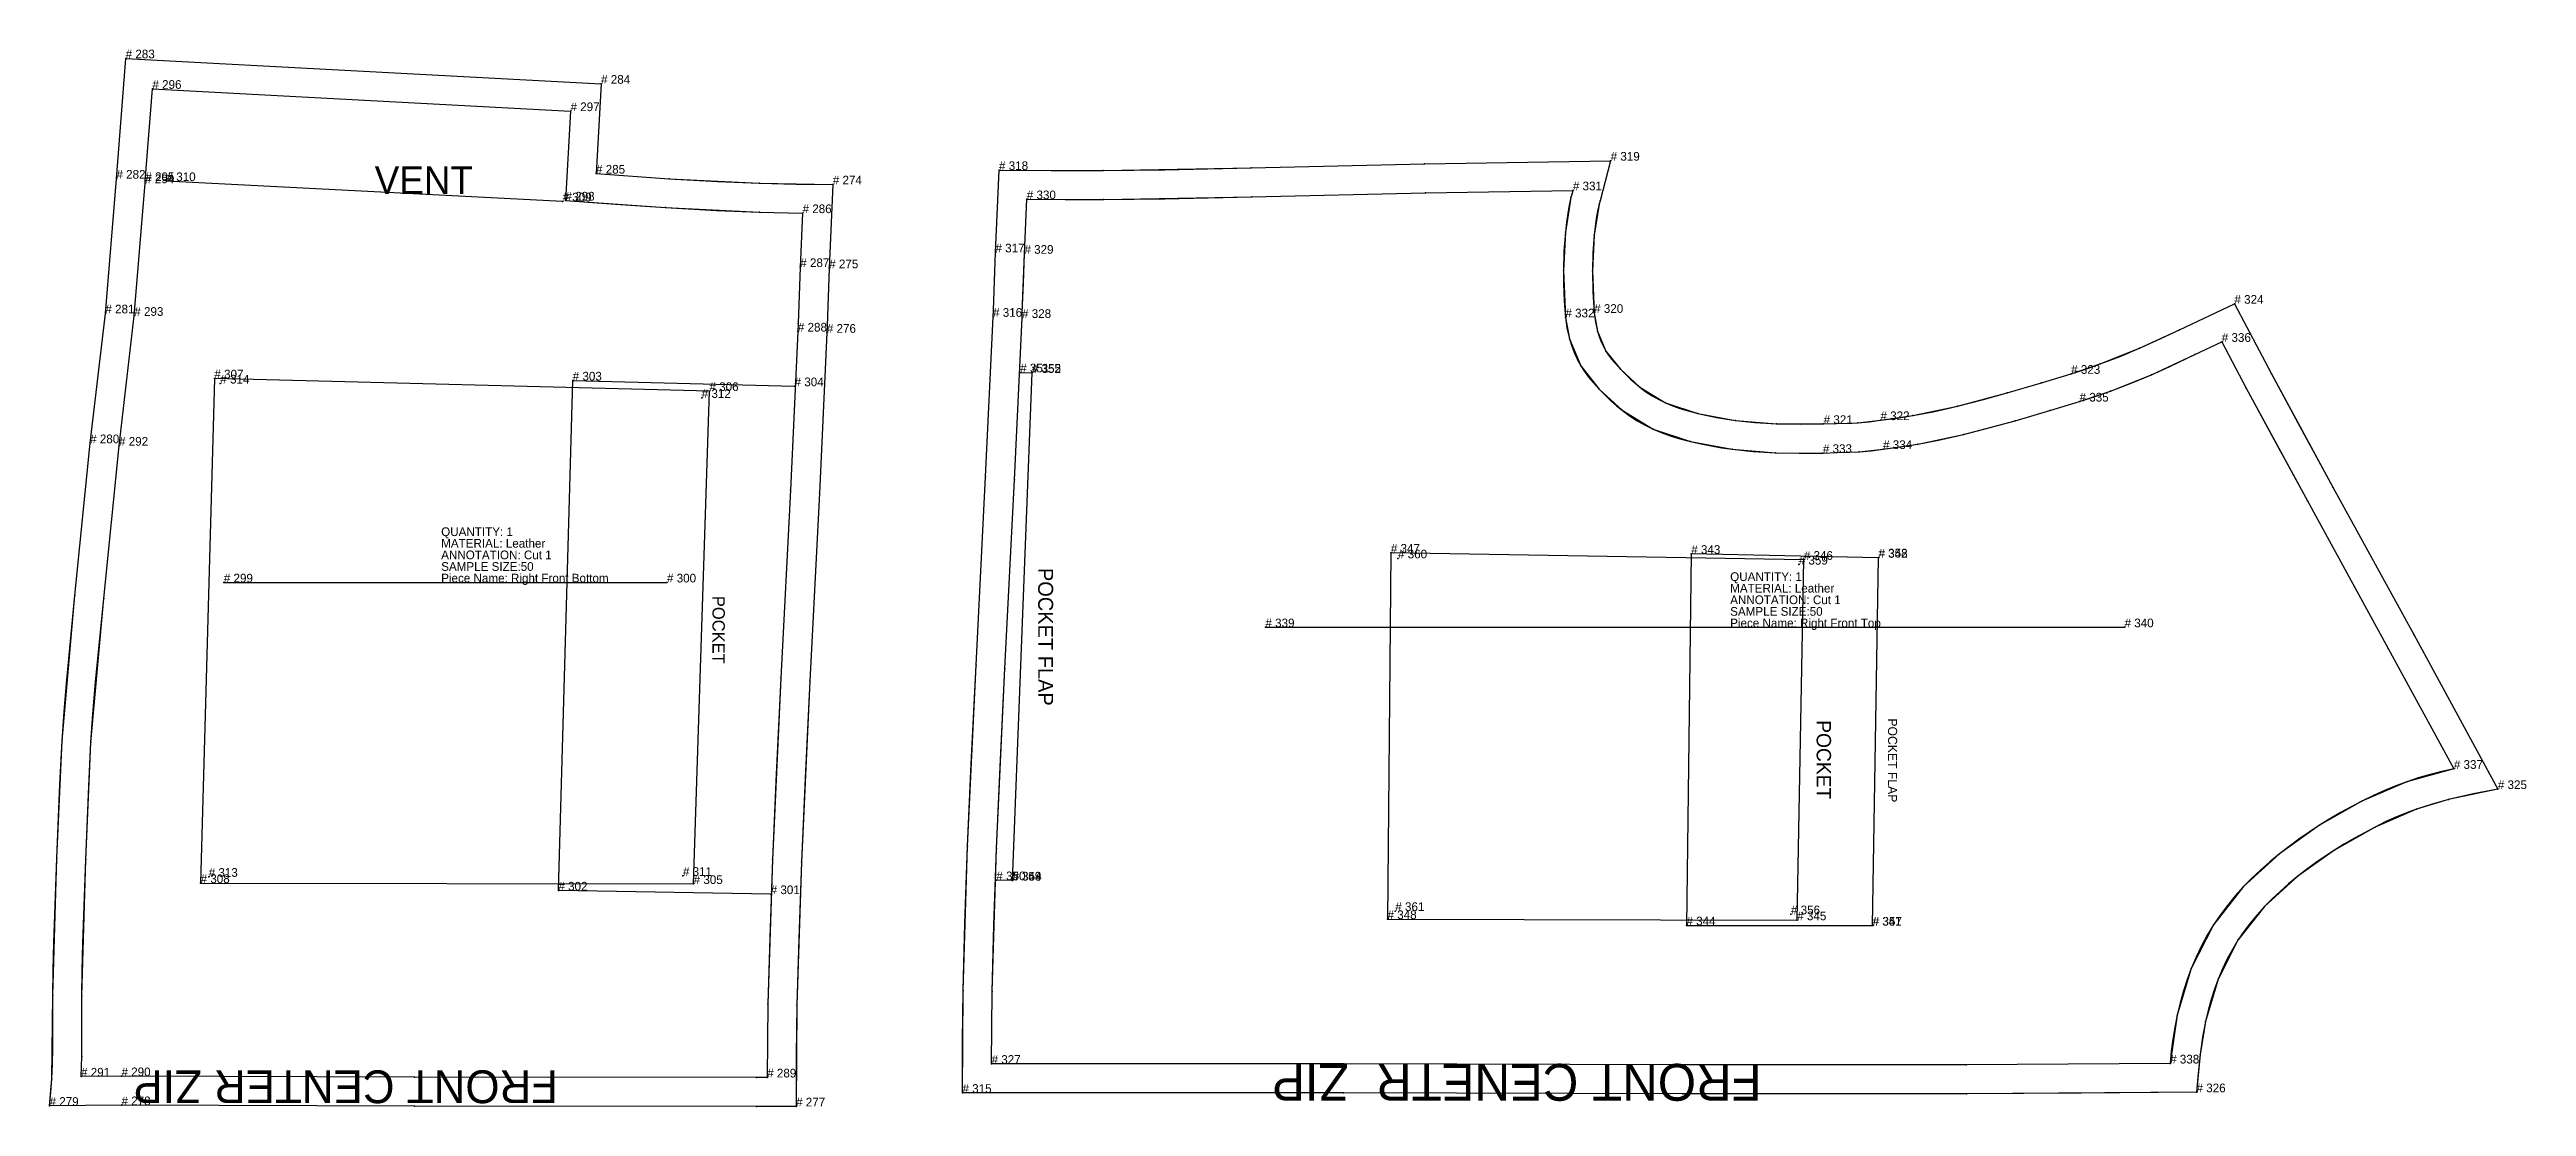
# Model space of a CAD drawing. Extents: x -8402 to 434, y -368 to 2685.
# Drawn here: x -6090 to -5236, y 1506 to 1871 of the extents above; entities that cross this region are included whole.
import ezdxf

# ---------------------------------------------------------------- set-up
doc = ezdxf.new("R2010")
doc.units = 0

# ---------------------------------------------------------------- blocks, each defined once
blk = doc.blocks.new('Right Front Bottom_5011')
at = {"layer": '1'}
blk.add_lwpolyline([(-5819.7002, 1824.0699), (-5820.9399, 1795.13), (-5821.6499, 1775.25), (-5821.7598, 1772.88), (-5824.3301, 1717.5699), (-5827.6401, 1652.6801), (-5830.5098, 1590.36), (-5832.0601, 1541.02), (-5832.3599, 1506), (-5845.96, 1506), (-5964, 1506.11), (-6065.04, 1506.42), (-6089.8599, 1506.21), (-6089.04, 1515.58), (-6088.73, 1544.22), (-6087.29, 1591.61), (-6085.54, 1632.1801), (-6081.1099, 1682.24), (-6075.8599, 1734.77), (-6070.6001, 1779.5601), (-6066.79, 1826.03), (-6063.6001, 1867.54), (-5899.6201, 1858.78), (-5901.3701, 1827.78), (-5876.1401, 1826.03), (-5844.9302, 1824.48), (-5819.7002, 1824.0699)], close=True, dxfattribs=at)
at = {"layer": '13'}
for p in [(-6030.9502, 1755.37, 10), (-5864.9102, 1750.42, 10), (-6034.9702, 1585.21, 10), (-5871.3999, 1585.52, 10)]:
    blk.add_point(p, dxfattribs=at)
at = {"layer": '14'}
blk.add_lwpolyline([(-5830.1299, 1814.15), (-5830.9199, 1795.55), (-5831.6201, 1776.05), (-5831.75, 1773.3), (-5834.29, 1718.59), (-5837.6001, 1653.74), (-5840.48, 1591.15), (-5842.0601, 1541.42), (-5842.3301, 1516), (-5845.96, 1516), (-5963.98, 1516.11), (-6065.04, 1516.42), (-6079, 1516.3), (-6078.7598, 1523.1801), (-6078.73, 1544.14), (-6077.2998, 1591.23), (-6075.5601, 1631.53), (-6071.1602, 1681.26), (-6065.8901, 1733.9301), (-6060.6299, 1778.72), (-6056.8799, 1824.45), (-6056.8198, 1825.21), (-6054.3799, 1857.03), (-5910.1699, 1849.33), (-5911.8999, 1818.48), (-5877.3999, 1816.09), (-5845.0098, 1814.48), (-5830.1299, 1814.15)], close=True, dxfattribs=at)
at = {"layer": '2'}
for p in [(-6063.6001, 1867.54), (-6054.3799, 1857.03), (-5899.6201, 1858.78), (-5910.1699, 1849.33), (-6066.79, 1826.03), (-6056.8799, 1824.45), (-6056.8198, 1825.21), (-6049.4902, 1825.2), (-5901.3701, 1827.78), (-5819.7002, 1824.0699), (-5912.9102, 1818.2), (-5911.8999, 1818.48), (-5830.1299, 1814.15), (-5830.9199, 1795.55), (-5820.9399, 1795.13), (-6070.6001, 1779.5601), (-6060.6299, 1778.72), (-5831.75, 1773.3), (-5821.7598, 1772.88), (-6033.0098, 1757.12), (-5909.4102, 1756.4), (-5862.23, 1752.79), (-5832.8799, 1754.4399), (-6075.8599, 1734.77), (-6065.8901, 1733.9301), (-6029.75, 1686.76), (-5876.8901, 1686.76), (-6037.75, 1583.05), (-5867.6899, 1582.74), (-5914.3501, 1580.47), (-5841.1201, 1579.25), (-6079, 1516.3), (-6065.04, 1516.42), (-5842.3301, 1516), (-6089.8599, 1506.21), (-6065.04, 1506.42), (-5832.3599, 1506)]:
    blk.add_point(p, dxfattribs=at)
at = {"layer": '3'}
for p in [(-5876.1401, 1826.03), (-5844.9302, 1824.48), (-5877.3999, 1816.09), (-5845.0098, 1814.48), (-5831.6201, 1776.05), (-5821.6499, 1775.25), (-5834.29, 1718.59), (-5824.3301, 1717.5699), (-6081.1099, 1682.24), (-6071.1602, 1681.26), (-5837.6001, 1653.74), (-5827.6401, 1652.6801), (-6085.54, 1632.1801), (-6075.5601, 1631.53), (-6087.29, 1591.61), (-6077.2998, 1591.23), (-5840.48, 1591.15), (-5830.5098, 1590.36), (-6088.73, 1544.22), (-6078.73, 1544.14), (-5842.0601, 1541.42), (-5832.0601, 1541.02), (-6078.7598, 1523.1801), (-6089.04, 1515.58), (-5963.98, 1516.11), (-5845.96, 1516), (-5964, 1506.11), (-5845.96, 1506)]:
    blk.add_point(p, dxfattribs=at)
at = {"layer": '4'}
for p in [(-6066.79, 1826.03, 5), (-6056.8198, 1825.21, 5), (-5830.9199, 1795.55, 5), (-5820.9399, 1795.13, 5), (-6070.6001, 1779.5601, 5), (-6060.6299, 1778.72, 5), (-5831.75, 1773.3, 5), (-5821.7598, 1772.88, 5), (-6075.8599, 1734.77, 5), (-6065.8901, 1733.9301, 5), (-6065.04, 1516.42, 5), (-6065.04, 1506.42, 5)]:
    blk.add_point(p, dxfattribs=at)
at = {"layer": '5'}
blk.add_line((-6029.75, 1686.76), (-5876.8901, 1686.76), dxfattribs=at)
at = {"layer": '7'}
blk.add_line((-6029.75, 1686.76), (-5876.8901, 1686.76), dxfattribs=at)
at = {"layer": '8'}
for points in [[(-5912.9102, 1818.2), (-6049.4902, 1825.2)], [(-5841.1201, 1579.25), (-5914.3501, 1580.47), (-5909.4102, 1756.4), (-5832.8799, 1754.4399)]]:
    blk.add_lwpolyline(points, dxfattribs=at)
blk.add_lwpolyline([(-5867.6899, 1582.74), (-5862.23, 1752.79), (-6033.0098, 1757.12), (-6037.75, 1583.05), (-5867.6899, 1582.74)], close=True, dxfattribs=at)
at = {"layer": '84'}
blk.add_lwpolyline([(-5819.7002, 1824.0699), (-5820.9399, 1795.13), (-5821.6499, 1775.25), (-5821.7598, 1772.88), (-5824.3301, 1717.5699), (-5827.6401, 1652.6801), (-5829.2598, 1619.23), (-5830.5098, 1590.36), (-5831.4702, 1563.86), (-5832.0601, 1541.02), (-5832.2998, 1523.51), (-5832.3599, 1506), (-5845.96, 1506), (-5964, 1506.11), (-6065.04, 1506.42), (-6089.8599, 1506.21), (-6089.3799, 1510.89), (-6089.04, 1515.58), (-6088.8198, 1520.54), (-6088.7002, 1526.0699), (-6088.73, 1544.22), (-6088.6401, 1552.89), (-6088.4102, 1562.5), (-6087.29, 1591.61), (-6086.3198, 1617.04), (-6085.54, 1632.1801), (-6084.8501, 1642.1899), (-6083.9399, 1653.14), (-6081.1099, 1682.24), (-6075.8599, 1734.77), (-6070.6001, 1779.5601), (-6066.79, 1826.03), (-6063.6001, 1867.54), (-5899.6201, 1858.78), (-5901.3701, 1827.78), (-5876.1401, 1826.03), (-5859.48, 1825.09), (-5844.9302, 1824.48), (-5832.3198, 1824.17), (-5819.7002, 1824.0699)], close=True, dxfattribs=at)
at = {"layer": '85'}
for points in [[(-5912.9102, 1818.2), (-6049.4902, 1825.2)], [(-5841.1201, 1579.25), (-5914.3501, 1580.47), (-5909.4102, 1756.4), (-5832.8799, 1754.4399)]]:
    blk.add_lwpolyline(points, dxfattribs=at)
blk.add_lwpolyline([(-5867.6899, 1582.74), (-5862.23, 1752.79), (-6033.0098, 1757.12), (-6037.75, 1583.05), (-5867.6899, 1582.74)], close=True, dxfattribs=at)
at = {"layer": '87'}
blk.add_lwpolyline([(-5830.1299, 1814.15), (-5830.9199, 1795.55), (-5831.6201, 1776.05), (-5831.75, 1773.3), (-5834.29, 1718.59), (-5837.6001, 1653.74), (-5839.2002, 1620.59), (-5840.48, 1591.15), (-5841.4702, 1564.15), (-5842.0601, 1541.42), (-5842.25, 1528.71), (-5842.3301, 1516), (-5845.96, 1516), (-5963.98, 1516.11), (-6065.04, 1516.42), (-6079, 1516.3), (-6078.7598, 1523.1801), (-6078.6899, 1530.05), (-6078.73, 1544.14), (-6078.6401, 1552.76), (-6078.4102, 1562.3199), (-6077.2998, 1591.23), (-6076.3398, 1616.4399), (-6075.5601, 1631.53), (-6074.8701, 1641.48), (-6073.9702, 1652.37), (-6071.1602, 1681.26), (-6065.8901, 1733.9301), (-6060.6299, 1778.72), (-6056.8799, 1824.45), (-6056.8198, 1825.21), (-6054.3799, 1857.03), (-5910.1699, 1849.33), (-5911.8999, 1818.48), (-5894.6499, 1817.22), (-5877.3999, 1816.09), (-5859.8198, 1815.1), (-5845.0098, 1814.48), (-5830.1299, 1814.15)], close=True, dxfattribs=at)
at = {"layer": '1'}
for s, p in [('# 283', (-6063.6001, 1867.54)), ('# 284', (-5899.6201, 1858.78)), ('# 282', (-6066.79, 1826.03)), ('# 285', (-5901.3701, 1827.78)), ('# 274', (-5819.7002, 1824.0699)), ('# 275', (-5820.9399, 1795.13)), ('# 281', (-6070.6001, 1779.5601)), ('# 276', (-5821.7598, 1772.88)), ('# 280', (-6075.8599, 1734.77)), ('QUANTITY: 1', (-5954.77, 1702.76)), ('MATERIAL: Leather', (-5954.77, 1698.76)), ('ANNOTATION: Cut 1', (-5954.77, 1694.76)), ('SAMPLE SIZE:50', (-5954.77, 1690.76)), ('Piece Name: Right Front Bottom', (-5954.77, 1686.76)), ('# 279', (-6089.8599, 1506.21)), ('# 278', (-6065.04, 1506.42)), ('# 277', (-5832.3599, 1506))]:
    blk.add_text(s, height=3, dxfattribs=at).set_placement(p)
at = {"layer": '13'}
for s, p in [('# 314', (-6030.9502, 1755.37)), ('# 312', (-5864.9102, 1750.42)), ('# 313', (-6034.9702, 1585.21)), ('# 311', (-5871.3999, 1585.52))]:
    blk.add_text(s, height=3, dxfattribs=at).set_placement(p)
at = {"layer": '14'}
for s, p in [('# 296', (-6054.3799, 1857.03)), ('# 297', (-5910.1699, 1849.33)), ('# 294', (-6056.8799, 1824.45)), ('# 295', (-6056.8198, 1825.21)), ('# 298', (-5911.8999, 1818.48)), ('# 286', (-5830.1299, 1814.15)), ('# 287', (-5830.9199, 1795.55)), ('# 293', (-6060.6299, 1778.72)), ('# 288', (-5831.75, 1773.3)), ('# 292', (-6065.8901, 1733.9301)), ('# 291', (-6079, 1516.3)), ('# 290', (-6065.04, 1516.42)), ('# 289', (-5842.3301, 1516))]:
    blk.add_text(s, height=3, dxfattribs=at).set_placement(p)
at = {"layer": '15'}
blk.add_text('VENT', height=9.5, dxfattribs=at).set_placement((-5977.7002, 1820.77))
for s, height, rotation, p in [('POCKET', 4.26, 270, (-5861.2002, 1682.13)), ('FRONT CENTER ZIP', 11.33, 180, (-5914.46, 1518.47))]:
    blk.add_text(s, height=height, rotation=rotation, dxfattribs=at).set_placement(p)
at = {"layer": '7'}
for s, p in [('# 299', (-6029.75, 1686.76)), ('# 300', (-5876.8901, 1686.76))]:
    blk.add_text(s, height=3, dxfattribs=at).set_placement(p)
at = {"layer": '8'}
for s, p in [('# 310', (-6049.4902, 1825.2)), ('# 309', (-5912.9102, 1818.2)), ('# 307', (-6033.0098, 1757.12)), ('# 303', (-5909.4102, 1756.4)), ('# 306', (-5862.23, 1752.79)), ('# 304', (-5832.8799, 1754.4399)), ('# 308', (-6037.75, 1583.05)), ('# 302', (-5914.3501, 1580.47)), ('# 305', (-5867.6899, 1582.74)), ('# 301', (-5841.1201, 1579.25))]:
    blk.add_text(s, height=3, dxfattribs=at).set_placement(p)
blk = doc.blocks.new('Right Front Top_5012')
at = {"layer": '1'}
blk.add_lwpolyline([(-5774.9702, 1510.6899), (-5774.7202, 1546.02), (-5773.1802, 1595.8199), (-5770.29, 1658.28), (-5767, 1723.15), (-5764.4199, 1778.39), (-5764.3101, 1780.7), (-5763.5898, 1800.61), (-5762.3599, 1829.02), (-5726.4502, 1828.85), (-5675.4302, 1829.79), (-5615.6499, 1831.12), (-5551.3999, 1832.24), (-5555.0601, 1818.36), (-5555.3501, 1817.25), (-5557.0801, 1806.58), (-5557.71, 1794.22), (-5557.1001, 1779.74), (-5555.9502, 1773.46), (-5553.0698, 1766.5601), (-5548.0498, 1760.29), (-5541.3901, 1754.11), (-5532.4902, 1748.6801), (-5521.3799, 1745.0699), (-5508.3101, 1742.65), (-5494.2402, 1741.51), (-5477.9399, 1741.42), (-5473.5698, 1741.59), (-5466.1802, 1741.83), (-5458.3301, 1742.75), (-5447.1201, 1744.29), (-5431.7998, 1747.62), (-5414.5801, 1752.15), (-5402.79, 1755.64), (-5392.5698, 1758.72), (-5382.5, 1762.13), (-5368.96, 1767.53), (-5355.2002, 1773.89), (-5336.25, 1782.9), (-5323.4902, 1758.73), (-5302.2598, 1719.67), (-5274.3901, 1668.8101), (-5245.3901, 1615.49), (-5262.4102, 1611.83), (-5273.4502, 1608.59), (-5287.75, 1602.4), (-5301.7202, 1594.4399), (-5314.3799, 1585.41), (-5325.8501, 1574.96), (-5335.02, 1563.3199), (-5341.8398, 1549.9399), (-5346.21, 1535.28), (-5348.0898, 1523.9), (-5349.3198, 1510.89), (-5428.6602, 1510.39), (-5526.4902, 1510.39), (-5643.5, 1510.6899), (-5774.9702, 1510.6899)], close=True, dxfattribs=at)
at = {"layer": '13'}
for p in [(-5751.0298, 1759.13, 10), (-5624.75, 1695.0601, 10), (-5486.5298, 1692.9, 10), (-5459.02, 1695.37, 10), (-5757.73, 1583.9301, 10), (-5625.6802, 1573.42, 10), (-5489.2002, 1572.29, 10), (-5460.98, 1568.37, 10)]:
    blk.add_point(p, dxfattribs=at)
at = {"layer": '14'}
blk.add_lwpolyline([(-5764.9302, 1520.7), (-5764.7202, 1545.65), (-5763.21, 1595), (-5760.3301, 1657.13), (-5757.0298, 1722.1899), (-5754.4302, 1777.99), (-5754.3398, 1779.88), (-5753.6001, 1800.13), (-5752.79, 1818.9399), (-5726.3799, 1818.85), (-5675.21, 1819.79), (-5615.2798, 1821.12), (-5564.4399, 1822.01), (-5564.73, 1820.91), (-5565.0801, 1819.55), (-5567.0298, 1807.61), (-5567.71, 1794.33), (-5567.0098, 1778.1801), (-5565.6099, 1770.8199), (-5561.6802, 1761.45), (-5555.3101, 1753.41), (-5547.4502, 1746.15), (-5536.7598, 1739.63), (-5523.8501, 1735.38), (-5509.5, 1732.72), (-5494.5298, 1731.51), (-5478.2002, 1731.41), (-5473.2202, 1731.6), (-5465.7402, 1731.83), (-5457.4302, 1732.78), (-5445.3901, 1734.4399), (-5429.75, 1737.83), (-5411.8599, 1742.53), (-5399.9302, 1746.0601), (-5389.6699, 1749.15), (-5379, 1752.76), (-5364.8999, 1758.39), (-5349.8799, 1765.34), (-5340.6099, 1769.75), (-5332.1802, 1753.78), (-5311.0298, 1714.87), (-5283.1699, 1664.02), (-5260.5698, 1622.46), (-5276.8198, 1618), (-5292.2798, 1611.3199), (-5306.9199, 1602.98), (-5320.6499, 1593.2), (-5333.1001, 1581.85), (-5343.5, 1568.62), (-5351.1401, 1553.61), (-5355.96, 1537.48), (-5358.4199, 1520.8199), (-5428.73, 1520.39), (-5526.4702, 1520.39), (-5643.48, 1520.6899), (-5764.9302, 1520.7)], close=True, dxfattribs=at)
at = {"layer": '2'}
for p in [(-5762.3599, 1829.02), (-5551.3999, 1832.24), (-5564.4399, 1822.01), (-5752.79, 1818.9399), (-5763.5898, 1800.61), (-5753.6001, 1800.13), (-5764.4199, 1778.39), (-5754.4302, 1777.99), (-5567.0098, 1778.1801), (-5557.1001, 1779.74), (-5336.25, 1782.9), (-5340.6099, 1769.75), (-5755.0498, 1759.23), (-5751.0298, 1759.02), (-5392.5698, 1758.72), (-5389.6699, 1749.15), (-5477.9399, 1741.42), (-5458.3301, 1742.75), (-5478.2002, 1731.41), (-5457.4302, 1732.78), (-5627.2202, 1697.02), (-5523.6099, 1696.61), (-5484.77, 1694.55), (-5459.02, 1695.27), (-5670.48, 1671.28), (-5374.1401, 1671.28), (-5260.5698, 1622.46), (-5245.3901, 1615.49), (-5763.29, 1584.03), (-5757.8301, 1583.9301), (-5757.8301, 1583.9301), (-5628.3599, 1570.64), (-5525.25, 1568.47), (-5487.04, 1570.23), (-5461.0801, 1568.37), (-5358.4199, 1520.8199), (-5764.9302, 1520.7), (-5774.9702, 1510.6899), (-5349.3198, 1510.89)]:
    blk.add_point(p, dxfattribs=at)
at = {"layer": '3'}
for p in [(-5726.4502, 1828.85), (-5675.4302, 1829.79), (-5615.6499, 1831.12), (-5675.21, 1819.79), (-5615.2798, 1821.12), (-5564.73, 1820.91), (-5726.3799, 1818.85), (-5565.0801, 1819.55), (-5555.3501, 1817.25), (-5555.0601, 1818.36), (-5567.0298, 1807.61), (-5557.0801, 1806.58), (-5567.71, 1794.33), (-5557.71, 1794.22), (-5764.3101, 1780.7), (-5754.3398, 1779.88), (-5565.6099, 1770.8199), (-5555.9502, 1773.46), (-5355.2002, 1773.89), (-5561.6802, 1761.45), (-5553.0698, 1766.5601), (-5548.0498, 1760.29), (-5382.5, 1762.13), (-5368.96, 1767.53), (-5349.8799, 1765.34), (-5555.3101, 1753.41), (-5541.3901, 1754.11), (-5414.5801, 1752.15), (-5402.79, 1755.64), (-5379, 1752.76), (-5364.8999, 1758.39), (-5332.1802, 1753.78), (-5323.4902, 1758.73), (-5547.4502, 1746.15), (-5532.4902, 1748.6801), (-5521.3799, 1745.0699), (-5447.1201, 1744.29), (-5431.7998, 1747.62), (-5399.9302, 1746.0601), (-5536.7598, 1739.63), (-5523.8501, 1735.38), (-5508.3101, 1742.65), (-5494.2402, 1741.51), (-5473.5698, 1741.59), (-5466.1802, 1741.83), (-5445.3901, 1734.4399), (-5429.75, 1737.83), (-5411.8599, 1742.53), (-5509.5, 1732.72), (-5494.5298, 1731.51), (-5473.2202, 1731.6), (-5465.7402, 1731.83), (-5767, 1723.15), (-5757.0298, 1722.1899), (-5302.2598, 1719.67), (-5311.0298, 1714.87), (-5274.3901, 1668.8101), (-5770.29, 1658.28), (-5283.1699, 1664.02), (-5760.3301, 1657.13), (-5276.8198, 1618), (-5292.2798, 1611.3199), (-5273.4502, 1608.59), (-5262.4102, 1611.83), (-5306.9199, 1602.98), (-5287.75, 1602.4), (-5773.1802, 1595.8199), (-5763.21, 1595), (-5320.6499, 1593.2), (-5301.7202, 1594.4399), (-5333.1001, 1581.85), (-5314.3799, 1585.41), (-5325.8501, 1574.96), (-5343.5, 1568.62), (-5335.02, 1563.3199), (-5351.1401, 1553.61), (-5341.8398, 1549.9399), (-5774.7202, 1546.02), (-5764.7202, 1545.65), (-5355.96, 1537.48), (-5346.21, 1535.28), (-5348.0898, 1523.9), (-5643.48, 1520.6899), (-5526.4702, 1520.39), (-5428.73, 1520.39), (-5643.5, 1510.6899), (-5526.4902, 1510.39), (-5428.6602, 1510.39)]:
    blk.add_point(p, dxfattribs=at)
at = {"layer": '4'}
for p in [(-5763.5898, 1800.61, 5), (-5753.6001, 1800.13, 5), (-5764.4199, 1778.39, 5), (-5754.4302, 1777.99, 5), (-5567.0098, 1778.1801, 5), (-5557.1001, 1779.74, 5), (-5392.5698, 1758.72, 5), (-5389.6699, 1749.15, 5), (-5477.9399, 1741.42, 5), (-5458.3301, 1742.75, 5), (-5478.2002, 1731.41, 5), (-5457.4302, 1732.78, 5)]:
    blk.add_point(p, dxfattribs=at)
at = {"layer": '5'}
blk.add_line((-5670.48, 1671.28), (-5374.1401, 1671.28), dxfattribs=at)
at = {"layer": '7'}
blk.add_line((-5670.48, 1671.28), (-5374.1401, 1671.28), dxfattribs=at)
at = {"layer": '8'}
for points in [[(-5755.0498, 1759.23), (-5751.0298, 1759.02), (-5757.8301, 1583.9301)], [(-5757.8301, 1583.9301), (-5763.29, 1584.03)]]:
    blk.add_lwpolyline(points, dxfattribs=at)
for points in [[(-5487.04, 1570.23), (-5484.77, 1694.55), (-5627.2202, 1697.02), (-5628.3599, 1570.64), (-5487.04, 1570.23)], [(-5461.0801, 1568.37), (-5459.02, 1695.27), (-5523.6099, 1696.61), (-5525.25, 1568.47), (-5461.0801, 1568.37)]]:
    blk.add_lwpolyline(points, close=True, dxfattribs=at)
at = {"layer": '84'}
blk.add_lwpolyline([(-5774.9702, 1510.6899), (-5774.9399, 1528.36), (-5774.7202, 1546.02), (-5774.1401, 1569.14), (-5773.1802, 1595.8199), (-5771.9502, 1624.15), (-5770.29, 1658.28), (-5767, 1723.15), (-5764.4199, 1778.39), (-5764.3101, 1780.7), (-5763.8999, 1790.65), (-5763.5898, 1800.61), (-5762.3599, 1829.02), (-5744.3999, 1828.83), (-5726.4502, 1828.85), (-5705.1699, 1829.13), (-5675.4302, 1829.79), (-5615.6499, 1831.12), (-5551.3999, 1832.24), (-5555.0601, 1818.36), (-5555.3501, 1817.25), (-5555.8901, 1814.88), (-5556.3501, 1812.35), (-5557.0801, 1806.58), (-5557.5298, 1800.47), (-5557.71, 1794.22), (-5557.5801, 1786.98), (-5557.1001, 1779.74), (-5556.6699, 1776.5699), (-5555.9502, 1773.46), (-5555.3599, 1771.5601), (-5554.6802, 1769.77), (-5553.9199, 1768.11), (-5553.0698, 1766.5601), (-5552.1201, 1765.11), (-5551, 1763.63), (-5548.0498, 1760.29), (-5544.6099, 1756.87), (-5541.3901, 1754.11), (-5539.2598, 1752.54), (-5537.0601, 1751.1), (-5534.7998, 1749.8101), (-5532.4902, 1748.6801), (-5530.1001, 1747.6801), (-5527.5, 1746.76), (-5524.6401, 1745.91), (-5521.3799, 1745.0699), (-5514.8599, 1743.6801), (-5508.3101, 1742.65), (-5501.6401, 1741.95), (-5494.2402, 1741.51), (-5486.0898, 1741.3199), (-5477.9399, 1741.42), (-5473.5698, 1741.59), (-5466.1802, 1741.83), (-5462.25, 1742.1801), (-5458.3301, 1742.75), (-5452.71, 1743.41), (-5447.1201, 1744.29), (-5440.2002, 1745.66), (-5431.7998, 1747.62), (-5422.8398, 1749.89), (-5414.5801, 1752.15), (-5402.79, 1755.64), (-5392.5698, 1758.72), (-5387.52, 1760.37), (-5382.5, 1762.13), (-5375.6602, 1764.74), (-5368.96, 1767.53), (-5363.1201, 1770.16), (-5355.2002, 1773.89), (-5336.25, 1782.9), (-5323.4902, 1758.73), (-5314.3799, 1741.84), (-5302.2598, 1719.67), (-5274.3901, 1668.8101), (-5245.3901, 1615.49), (-5253.9302, 1613.8199), (-5262.4102, 1611.83), (-5268.3701, 1610.21), (-5273.4502, 1608.59), (-5276.8599, 1607.33), (-5280.3599, 1605.88), (-5283.9702, 1604.25), (-5287.75, 1602.4), (-5294.8599, 1598.58), (-5298.3198, 1596.55), (-5301.7202, 1594.4399), (-5305.02, 1592.27), (-5308.23, 1590.04), (-5311.3501, 1587.76), (-5314.3799, 1585.41), (-5317.5498, 1582.8), (-5320.5, 1580.2), (-5323.27, 1577.59), (-5325.8501, 1574.96), (-5328.4102, 1572.13), (-5330.79, 1569.24), (-5333, 1566.3), (-5335.02, 1563.3199), (-5336.9399, 1560.16), (-5338.7202, 1556.87), (-5340.3501, 1553.46), (-5341.8398, 1549.9399), (-5343.1299, 1546.45), (-5344.29, 1542.85), (-5345.3101, 1539.12), (-5346.21, 1535.28), (-5347.2202, 1529.91), (-5348.0898, 1523.9), (-5348.8101, 1517.41), (-5349.3198, 1510.89), (-5388.9902, 1510.58), (-5428.6602, 1510.39), (-5473.3701, 1510.33), (-5526.4902, 1510.39), (-5643.5, 1510.6899), (-5709.23, 1510.75), (-5774.9702, 1510.6899)], close=True, dxfattribs=at)
at = {"layer": '85'}
for points in [[(-5755.0498, 1759.23), (-5751.0298, 1759.02), (-5757.8301, 1583.9301)], [(-5757.8301, 1583.9301), (-5763.29, 1584.03)]]:
    blk.add_lwpolyline(points, dxfattribs=at)
for points in [[(-5487.04, 1570.23), (-5484.77, 1694.55), (-5627.2202, 1697.02), (-5628.3599, 1570.64), (-5487.04, 1570.23)], [(-5461.0801, 1568.37), (-5459.02, 1695.27), (-5523.6099, 1696.61), (-5525.25, 1568.47), (-5461.0801, 1568.37)]]:
    blk.add_lwpolyline(points, close=True, dxfattribs=at)
at = {"layer": '87'}
blk.add_lwpolyline([(-5764.9302, 1520.7), (-5764.8799, 1533.1801), (-5764.7202, 1545.65), (-5764.1699, 1568.4301), (-5763.21, 1595), (-5761.98, 1623.14), (-5760.3301, 1657.13), (-5757.0298, 1722.1899), (-5754.4302, 1777.99), (-5754.3398, 1779.88), (-5753.9199, 1790), (-5753.6001, 1800.13), (-5752.79, 1818.9399), (-5739.5801, 1818.83), (-5726.3799, 1818.85), (-5705.1401, 1819.12), (-5675.21, 1819.79), (-5615.2798, 1821.12), (-5564.4399, 1822.01), (-5564.73, 1820.91), (-5565.0801, 1819.55), (-5565.6899, 1816.85), (-5566.21, 1813.99), (-5566.6602, 1810.9301), (-5567.0298, 1807.61), (-5567.52, 1801.08), (-5567.71, 1794.33), (-5567.6899, 1790.29), (-5567.5601, 1786.25), (-5567.3398, 1782.22), (-5567.0098, 1778.1801), (-5566.46, 1774.47), (-5565.6099, 1770.8199), (-5564.8198, 1768.26), (-5563.8999, 1765.84), (-5562.8501, 1763.5699), (-5561.6802, 1761.45), (-5560.4399, 1759.55), (-5559, 1757.62), (-5557.3198, 1755.61), (-5555.3101, 1753.41), (-5551.3198, 1749.45), (-5549.3799, 1747.73), (-5547.4502, 1746.15), (-5544.8901, 1744.26), (-5542.2402, 1742.54), (-5539.5298, 1740.99), (-5536.7598, 1739.63), (-5533.9399, 1738.45), (-5530.8999, 1737.36), (-5527.5698, 1736.35), (-5523.8501, 1735.38), (-5520.2998, 1734.5699), (-5516.7202, 1733.85), (-5513.1201, 1733.24), (-5509.5, 1732.72), (-5502.3701, 1731.98), (-5494.5298, 1731.51), (-5486.3701, 1731.3199), (-5478.2002, 1731.41), (-5473.2202, 1731.6), (-5465.7402, 1731.83), (-5461.5801, 1732.1899), (-5457.4302, 1732.78), (-5451.3901, 1733.5), (-5445.3901, 1734.4399), (-5438.29, 1735.85), (-5429.75, 1737.83), (-5420.48, 1740.17), (-5411.8599, 1742.53), (-5399.9302, 1746.0601), (-5389.6699, 1749.15), (-5384.3101, 1750.89), (-5379, 1752.76), (-5371.8999, 1755.47), (-5364.8999, 1758.39), (-5358.5498, 1761.25), (-5349.8799, 1765.34), (-5340.6099, 1769.75), (-5332.1802, 1753.78), (-5323.25, 1737.22), (-5311.0298, 1714.87), (-5283.1699, 1664.02), (-5260.5698, 1622.46), (-5264.7002, 1621.5699), (-5268.79, 1620.52), (-5272.8301, 1619.34), (-5276.8198, 1618), (-5280.6001, 1616.58), (-5284.4302, 1615), (-5288.3198, 1613.25), (-5292.2798, 1611.3199), (-5295.9902, 1609.39), (-5299.6602, 1607.36), (-5303.3101, 1605.22), (-5306.9199, 1602.98), (-5310.52, 1600.62), (-5314.0098, 1598.21), (-5317.3799, 1595.73), (-5320.6499, 1593.2), (-5324.0698, 1590.38), (-5327.2798, 1587.5601), (-5330.2798, 1584.72), (-5333.1001, 1581.85), (-5335.9902, 1578.65), (-5338.6899, 1575.37), (-5341.2002, 1572.02), (-5343.5, 1568.62), (-5345.6602, 1565.0601), (-5347.6499, 1561.36), (-5349.48, 1557.54), (-5351.1401, 1553.61), (-5352.54, 1549.8101), (-5353.8101, 1545.86), (-5354.9502, 1541.75), (-5355.96, 1537.48), (-5356.79, 1533.35), (-5357.4702, 1529.2), (-5358.02, 1525.02), (-5358.4199, 1520.8199), (-5393.5698, 1520.55), (-5428.73, 1520.39), (-5473.25, 1520.3199), (-5526.4702, 1520.39), (-5643.48, 1520.6899), (-5704.2002, 1520.75), (-5764.9302, 1520.7)], close=True, dxfattribs=at)
at = {"layer": '1'}
for s, p in [('# 318', (-5762.3599, 1829.02)), ('# 319', (-5551.3999, 1832.24)), ('# 317', (-5763.5898, 1800.61)), ('# 324', (-5336.25, 1782.9)), ('# 316', (-5764.4199, 1778.39)), ('# 320', (-5557.1001, 1779.74)), ('# 323', (-5392.5698, 1758.72)), ('# 321', (-5477.9399, 1741.42)), ('# 322', (-5458.3301, 1742.75)), ('QUANTITY: 1', (-5510.1699, 1687.27)), ('MATERIAL: Leather', (-5510.1699, 1683.27)), ('ANNOTATION: Cut 1', (-5510.1699, 1679.27)), ('SAMPLE SIZE:50', (-5510.1699, 1675.27)), ('Piece Name: Right Front Top', (-5510.1699, 1671.27)), ('# 325', (-5245.3901, 1615.49)), ('# 315', (-5774.9702, 1510.6899)), ('# 326', (-5349.3198, 1510.89))]:
    blk.add_text(s, height=3, dxfattribs=at).set_placement(p)
at = {"layer": '13'}
for s, p in [('# 355', (-5751.0298, 1759.13)), ('# 360', (-5624.75, 1695.0601)), ('# 359', (-5486.5298, 1692.9)), ('# 358', (-5459.02, 1695.37)), ('# 354', (-5757.73, 1583.9301)), ('# 361', (-5625.6802, 1573.42)), ('# 356', (-5489.2002, 1572.29)), ('# 357', (-5460.98, 1568.37))]:
    blk.add_text(s, height=3, dxfattribs=at).set_placement(p)
at = {"layer": '14'}
for s, p in [('# 330', (-5752.79, 1818.9399)), ('# 331', (-5564.4399, 1822.01)), ('# 329', (-5753.6001, 1800.13)), ('# 328', (-5754.4302, 1777.99)), ('# 332', (-5567.0098, 1778.1801)), ('# 336', (-5340.6099, 1769.75)), ('# 335', (-5389.6699, 1749.15)), ('# 333', (-5478.2002, 1731.41)), ('# 334', (-5457.4302, 1732.78)), ('# 337', (-5260.5698, 1622.46)), ('# 327', (-5764.9302, 1520.7)), ('# 338', (-5358.4199, 1520.8199))]:
    blk.add_text(s, height=3, dxfattribs=at).set_placement(p)
at = {"layer": '15'}
for s, height, rotation, p in [('POCKET FLAP', 5.16, 270, (-5748.8599, 1691.77)), ('POCKET', 4.96, 270, (-5480.3501, 1639.24)), ('POCKET FLAP', 3.14, 270, (-5455.73, 1639.85)), ('FRONT CENETR  ZIP', 12.7, 180, (-5499.3101, 1520.6801))]:
    blk.add_text(s, height=height, rotation=rotation, dxfattribs=at).set_placement(p)
at = {"layer": '7'}
for s, p in [('# 339', (-5670.48, 1671.28)), ('# 340', (-5374.1401, 1671.28))]:
    blk.add_text(s, height=3, dxfattribs=at).set_placement(p)
at = {"layer": '8'}
for s, p in [('# 351', (-5755.0498, 1759.23)), ('# 352', (-5751.0298, 1759.02)), ('# 347', (-5627.2202, 1697.02)), ('# 343', (-5523.6099, 1696.61)), ('# 346', (-5484.77, 1694.55)), ('# 342', (-5459.02, 1695.27)), ('# 350', (-5763.29, 1584.03)), ('# 349', (-5757.8301, 1583.9301)), ('# 353', (-5757.8301, 1583.9301)), ('# 348', (-5628.3599, 1570.64)), ('# 345', (-5487.04, 1570.23)), ('# 344', (-5525.25, 1568.47)), ('# 341', (-5461.0801, 1568.37))]:
    blk.add_text(s, height=3, dxfattribs=at).set_placement(p)

msp = doc.modelspace()

# ---------------------------------------------------------------- block references
at = {"layer": '1'}
for name in ['Right Front Bottom_5011', 'Right Front Top_5012']:
    msp.add_blockref(name, (0, 0), dxfattribs=at)

doc.saveas('drawing.dxf')
